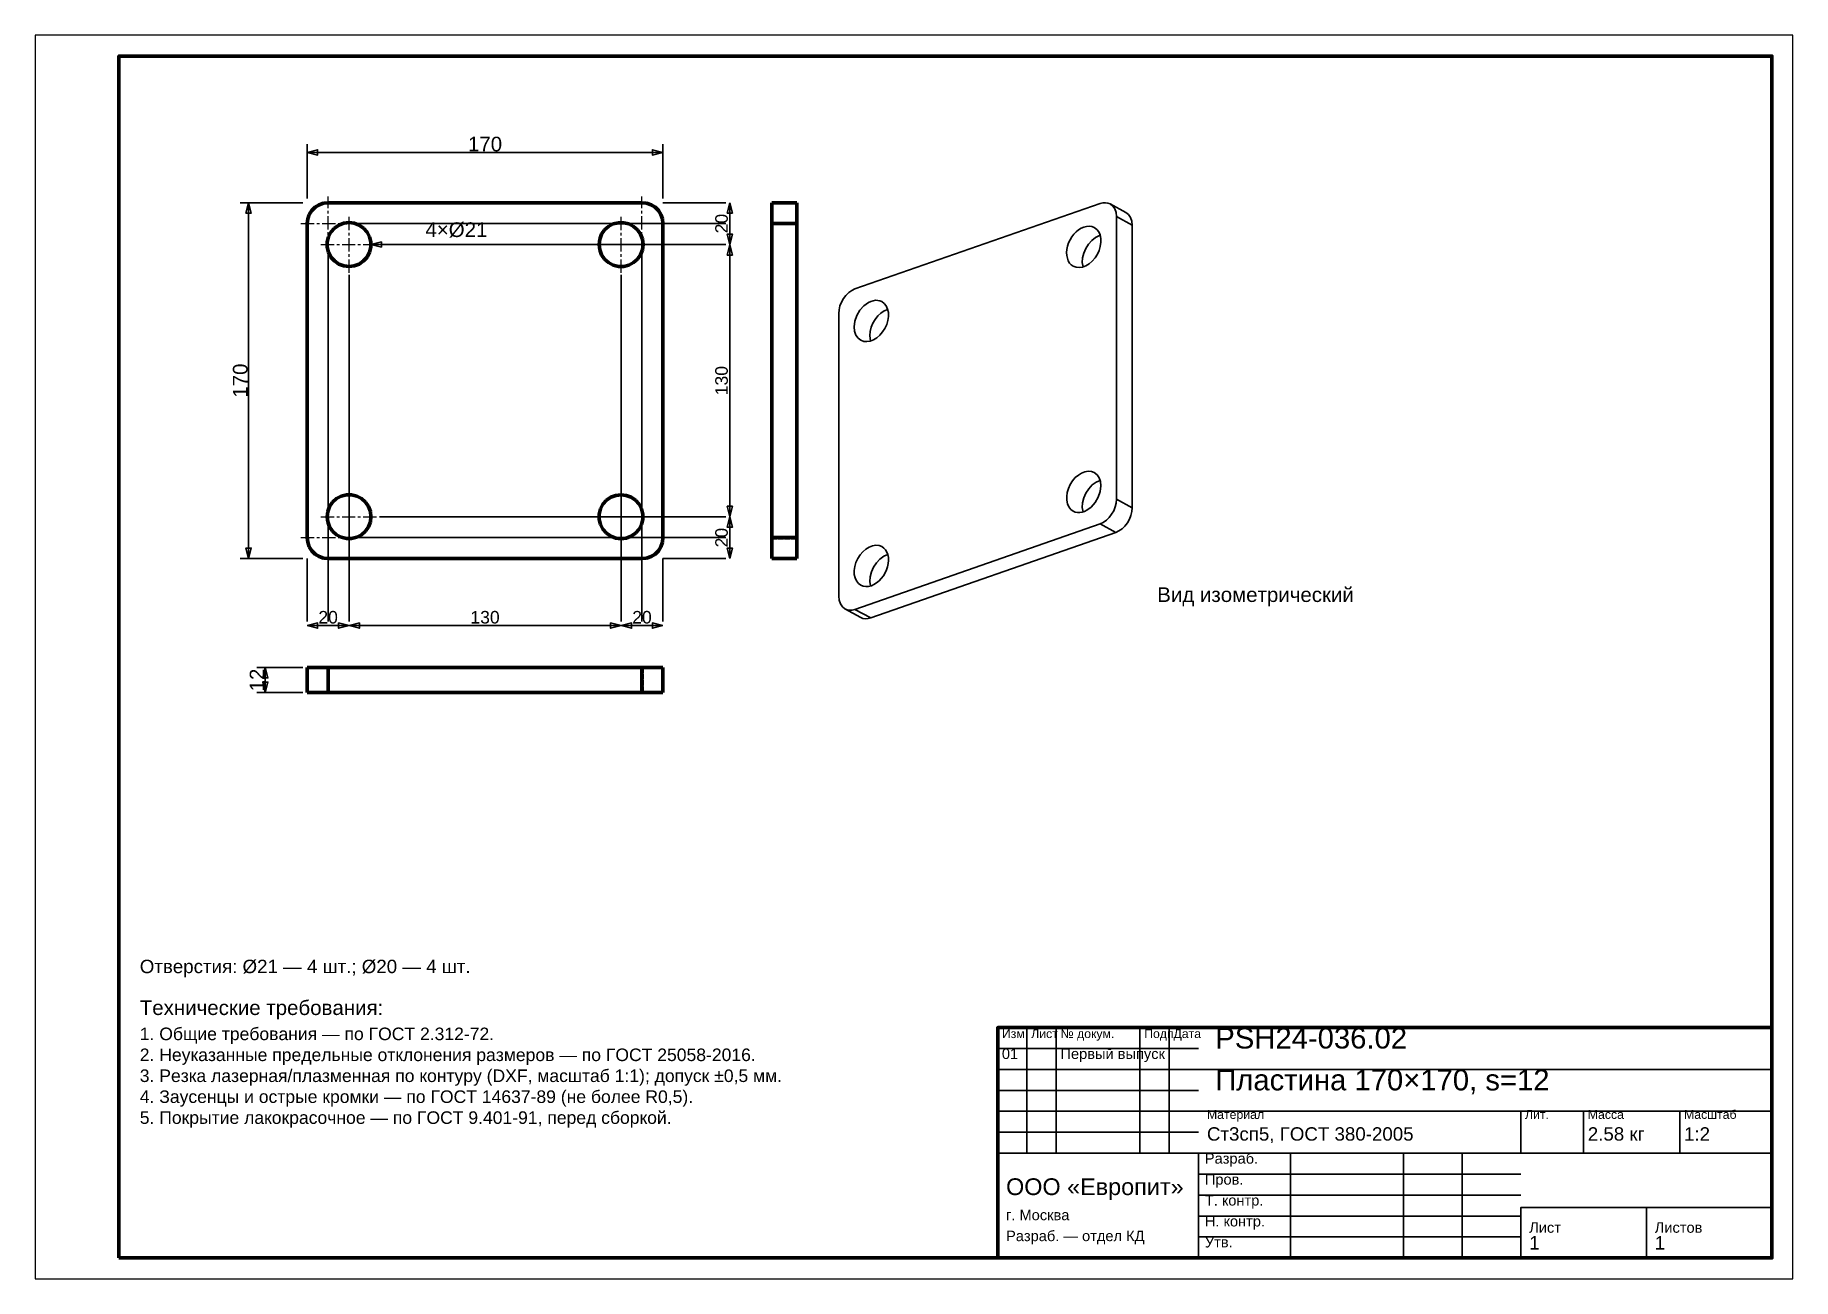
# Model space of a CAD drawing. Header units: millimetres. Extents: x 0 to 420, y 0 to 297.
import ezdxf
from ezdxf.enums import TextEntityAlignment as Align

# ---------------------------------------------------------------- set-up
doc = ezdxf.new("R2010")
doc.units = ezdxf.units.MM
doc.linetypes.add('CENTER', pattern=[5.08, 3.175, -0.635, 0.635, -0.635])
doc.linetypes.add('DASHED', pattern=[1.524, 1.27, -0.254])
doc.styles.add('GOST', font='Arial')

msp = doc.modelspace()

# ---------------------------------------------------------------- texts
at = {"color": 7, "style": 'GOST'}
for s, height, p in [('170', 3.5, (107.5, 271)), ('20', 3, (70, 158)), ('130', 3, (107.5, 158)), ('20', 3, (145, 158))]:
    msp.add_text(s, height=height, dxfattribs=at).set_placement(p, align=Align.MIDDLE)
msp.add_text('4×Ø21', height=3.5, dxfattribs=at).set_placement((93.25, 248.8))
for s, height, p in [('20', 3, (164, 252)), ('170', 3.5, (49, 214.5)), ('130', 3, (164, 214.5)), ('20', 3, (164, 177)), ('12', 3.5, (53, 143))]:
    msp.add_text(s, height=height, rotation=90, dxfattribs=at).set_placement(p, align=Align.MIDDLE)
at = {"color": 3, "style": 'GOST'}
for s, height, p in [('Вид изометрический', 3.5, (268.12, 161.64)), ('Технические требования:', 3.5, (25, 63)), ('1. Общие требования — по ГОСТ 2.312-72.', 3, (25, 57)), ('Изм.', 2.1, (231, 57.5)), ('Лист', 2.1, (238, 57.5)), ('№ докум.', 2.1, (245, 57.5)), ('Подп.', 2.1, (265, 57.5)), ('Дата', 2.1, (272, 57.5)), ('PSH24-036.02', 5, (282, 55)), ('2. Неуказанные предельные отклонения размеров — по ГОСТ 25058-2016.', 3, (25, 52)), ('01', 2.5, (231, 52.5)), ('Первый выпуск', 2.5, (245, 52.5)), ('3. Резка лазерная/плазменная по контуру (DXF, масштаб 1:1); допуск ±0,5 мм.', 3, (25, 47)), ('Пластина 170×170, s=12', 5, (282, 45)), ('4. Заусенцы и острые кромки — по ГОСТ 14637-89 (не более R0,5).', 3, (25, 42)), ('5. Покрытие лакокрасочное — по ГОСТ 9.401-91, перед сборкой.', 3, (25, 37)), ('Материал', 2.1, (280, 38.2)), ('Лит.', 2.1, (356, 38.2)), ('Масса', 2.1, (371, 38.2)), ('Масштаб', 2.1, (394, 38.2)), ('Ст3сп5, ГОСТ 380-2005', 3.2, (280, 33)), ('2.58 кг', 3.2, (371, 33)), ('1:2', 3.2, (394, 33)), ('Разраб.', 2.5, (279.5, 27.5)), ('ООО «Европит»', 4, (232, 20)), ('Пров.', 2.5, (279.5, 22.5)), ('Т. контр.', 2.5, (279.5, 17.5)), ('г. Москва', 2.5, (232, 14)), ('Н. контр.', 2.5, (279.5, 12.5)), ('Лист', 2.5, (357, 11)), ('Листов', 2.5, (387, 11)), ('Разраб. — отдел КД', 2.5, (232, 9)), ('Утв.', 2.5, (279.5, 7.5)), ('1', 3.2, (357, 7)), ('1', 3.2, (387, 7))]:
    msp.add_text(s, height=height, dxfattribs=at).set_placement(p)
at = {"color": 6, "style": 'GOST'}
msp.add_text('Отверстия: Ø21 — 4 шт.; Ø20 — 4 шт.', height=3.2, dxfattribs=at).set_placement((25, 73))

# ---------------------------------------------------------------- linework, layer by layer
at = {"color": 7, "lineweight": 35}
for p, q in [((65, 258), (65, 271)), ((65, 269), (150, 269)), ((150, 258), (150, 271)), ((64, 257), (49, 257)), ((51, 172), (51, 257)), ((150, 257), (165, 257)), ((165, 257), (164, 257)), ((166, 247), (166, 257)), ((77, 252), (165, 252)), ((152, 252), (165, 252)), ((70, 245), (70, 157)), ((80.25, 247), (92.25, 247)), ((82.25, 247), (165, 247)), ((92.25, 247), (97.25, 247)), ((145, 245), (145, 157)), ((147.25, 247), (165, 247)), ((165, 247), (164, 247)), ((165, 247), (164, 247)), ((166, 182), (166, 247)), ((75, 239.75), (75, 157)), ((140, 239.75), (140, 157)), ((82.25, 182), (165, 182)), ((147.25, 182), (165, 182)), ((165, 182), (164, 182)), ((165, 182), (164, 182)), ((166, 172), (166, 182)), ((77, 177), (165, 177)), ((152, 177), (165, 177)), ((75, 174.75), (75, 157)), ((140, 174.75), (140, 157)), ((64, 172), (49, 172)), ((65, 172), (65, 157)), ((70, 170), (70, 157)), ((145, 170), (145, 157)), ((150, 172), (150, 157)), ((150, 172), (165, 172)), ((165, 172), (164, 172)), ((65, 157), (65, 158)), ((65, 156), (75, 156)), ((75, 157), (75, 158)), ((75, 157), (75, 158)), ((75, 156), (140, 156)), ((140, 157), (140, 158)), ((140, 157), (140, 158)), ((140, 156), (150, 156)), ((150, 157), (150, 158)), ((64, 146), (53, 146)), ((55, 140), (55, 146)), ((64, 140), (53, 140)), ((237, 30), (237, 60)), ((244, 30), (244, 60)), ((264, 30), (264, 60)), ((271, 30), (271, 60)), ((230, 55), (278, 55)), ((230, 50), (278, 50)), ((278, 50), (415, 50)), ((230, 45), (278, 45)), ((230, 40), (278, 40)), ((278, 40), (415, 40)), ((355, 30), (355, 40)), ((370, 30), (370, 40)), ((393, 30), (393, 40)), ((230, 35), (278, 35)), ((230, 30), (278, 30)), ((278, 30), (415, 30)), ((300, 5), (300, 30)), ((327, 5), (327, 30)), ((341, 5), (341, 30)), ((278, 25), (355, 25)), ((278, 20), (355, 20)), ((355, 17), (415, 17)), ((278, 15), (355, 15)), ((278, 10), (355, 10))]:
    msp.add_line(p, q, dxfattribs=at)
at = {"color": 1, "lineweight": 70}
for p, q in [((67.83, 256.5), (66.88, 255.91)), ((68.89, 256.87), (67.83, 256.5)), ((70, 257), (68.89, 256.87)), ((145, 257), (70, 257)), ((146.11, 256.87), (145, 257)), ((147.17, 256.5), (146.11, 256.87)), ((148.12, 255.91), (147.17, 256.5)), ((176, 256.97), (176, 257)), ((176, 257), (182, 257)), ((176, 256.87), (176, 256.97)), ((176, 256.72), (176, 256.87)), ((176, 256.5), (176, 256.72)), ((176, 256.23), (176, 256.5)), ((176, 255.91), (176, 256.23)), ((182, 257), (182, 256.97)), ((182, 256.97), (182, 256.87)), ((182, 256.87), (182, 256.72)), ((182, 256.72), (182, 256.5)), ((182, 256.5), (182, 256.23)), ((182, 256.23), (182, 255.91)), ((65.13, 253.11), (65, 252)), ((65, 252), (65, 177)), ((65.5, 254.17), (65.13, 253.11)), ((66.09, 255.12), (65.5, 254.17)), ((66.88, 255.91), (66.09, 255.12)), ((73.74, 252.1), (72.56, 251.65)), ((75, 252.25), (73.74, 252.1)), ((76.26, 252.1), (75, 252.25)), ((77.44, 251.65), (76.26, 252.1)), ((139.37, 252.21), (138.14, 251.91)), ((140.63, 252.21), (139.37, 252.21)), ((141.86, 251.91), (140.63, 252.21)), ((148.91, 255.12), (148.12, 255.91)), ((149.5, 254.17), (148.91, 255.12)), ((149.87, 253.11), (149.5, 254.17)), ((150, 252), (149.87, 253.11)), ((150, 177), (150, 252)), ((176, 255.54), (176, 255.91)), ((176, 255.12), (176, 255.54)), ((176, 254.66), (176, 255.12)), ((176, 254.17), (176, 254.66)), ((176, 253.65), (176, 254.17)), ((176, 253.11), (176, 253.65)), ((176, 252.56), (176, 253.11)), ((176, 252), (176, 252.56)), ((176, 177), (176, 252)), ((182, 252), (176, 252)), ((182, 255.91), (182, 255.54)), ((182, 255.54), (182, 255.12)), ((182, 255.12), (182, 254.66)), ((182, 254.66), (182, 254.17)), ((182, 254.17), (182, 253.65)), ((182, 253.65), (182, 253.11)), ((182, 253.11), (182, 252.56)), ((182, 252.56), (182, 252)), ((182, 177), (182, 252)), ((70.09, 248.86), (69.79, 247.63)), ((70.68, 249.98), (70.09, 248.86)), ((71.52, 250.93), (70.68, 249.98)), ((72.56, 251.65), (71.52, 250.93)), ((78.48, 250.93), (77.44, 251.65)), ((79.32, 249.98), (78.48, 250.93)), ((79.91, 248.86), (79.32, 249.98)), ((80.21, 247.63), (79.91, 248.86)), ((134.9, 248.26), (134.75, 247)), ((135.35, 249.44), (134.9, 248.26)), ((136.07, 250.48), (135.35, 249.44)), ((137.02, 251.32), (136.07, 250.48)), ((138.14, 251.91), (137.02, 251.32)), ((142.98, 251.32), (141.86, 251.91)), ((143.93, 250.48), (142.98, 251.32)), ((144.65, 249.44), (143.93, 250.48)), ((145.1, 248.26), (144.65, 249.44)), ((145.25, 247), (145.1, 248.26)), ((69.79, 247.63), (69.79, 246.37)), ((69.79, 246.37), (70.09, 245.14)), ((70.09, 245.14), (70.68, 244.02)), ((70.68, 244.02), (71.52, 243.07)), ((78.48, 243.07), (79.32, 244.02)), ((79.32, 244.02), (79.91, 245.14)), ((79.91, 245.14), (80.21, 246.37)), ((80.21, 246.37), (80.21, 247.63)), ((134.75, 247), (134.9, 245.74)), ((134.9, 245.74), (135.35, 244.56)), ((135.35, 244.56), (136.07, 243.52)), ((143.93, 243.52), (144.65, 244.56)), ((144.65, 244.56), (145.1, 245.74)), ((145.1, 245.74), (145.25, 247)), ((71.52, 243.07), (72.56, 242.35)), ((72.56, 242.35), (73.74, 241.9)), ((73.74, 241.9), (75, 241.75)), ((75, 241.75), (76.26, 241.9)), ((76.26, 241.9), (77.44, 242.35)), ((77.44, 242.35), (78.48, 243.07)), ((136.07, 243.52), (137.02, 242.68)), ((137.02, 242.68), (138.14, 242.09)), ((138.14, 242.09), (139.37, 241.79)), ((139.37, 241.79), (140.63, 241.79)), ((140.63, 241.79), (141.86, 242.09)), ((141.86, 242.09), (142.98, 242.68)), ((142.98, 242.68), (143.93, 243.52)), ((71.07, 185.48), (70.35, 184.44)), ((72.02, 186.32), (71.07, 185.48)), ((73.14, 186.91), (72.02, 186.32)), ((74.37, 187.21), (73.14, 186.91)), ((75.63, 187.21), (74.37, 187.21)), ((76.86, 186.91), (75.63, 187.21)), ((77.98, 186.32), (76.86, 186.91)), ((78.93, 185.48), (77.98, 186.32)), ((79.65, 184.44), (78.93, 185.48)), ((135.68, 184.98), (135.09, 183.86)), ((136.52, 185.93), (135.68, 184.98)), ((137.56, 186.65), (136.52, 185.93)), ((138.74, 187.1), (137.56, 186.65)), ((140, 187.25), (138.74, 187.1)), ((141.26, 187.1), (140, 187.25)), ((142.44, 186.65), (141.26, 187.1)), ((143.48, 185.93), (142.44, 186.65)), ((144.32, 184.98), (143.48, 185.93)), ((144.91, 183.86), (144.32, 184.98)), ((69.9, 183.26), (69.75, 182)), ((69.75, 182), (69.9, 180.74)), ((70.35, 184.44), (69.9, 183.26)), ((69.9, 180.74), (70.35, 179.56)), ((80.1, 183.26), (79.65, 184.44)), ((79.65, 179.56), (80.1, 180.74)), ((80.25, 182), (80.1, 183.26)), ((80.1, 180.74), (80.25, 182)), ((135.09, 183.86), (134.79, 182.63)), ((134.79, 182.63), (134.79, 181.37)), ((134.79, 181.37), (135.09, 180.14)), ((145.21, 182.63), (144.91, 183.86)), ((144.91, 180.14), (145.21, 181.37)), ((145.21, 181.37), (145.21, 182.63)), ((65, 177), (65.13, 175.89)), ((70.35, 179.56), (71.07, 178.52)), ((71.07, 178.52), (72.02, 177.68)), ((72.02, 177.68), (73.14, 177.09)), ((73.14, 177.09), (74.37, 176.79)), ((74.37, 176.79), (75.63, 176.79)), ((75.63, 176.79), (76.86, 177.09)), ((76.86, 177.09), (77.98, 177.68)), ((77.98, 177.68), (78.93, 178.52)), ((78.93, 178.52), (79.65, 179.56)), ((135.09, 180.14), (135.68, 179.02)), ((135.68, 179.02), (136.52, 178.07)), ((136.52, 178.07), (137.56, 177.35)), ((137.56, 177.35), (138.74, 176.9)), ((138.74, 176.9), (140, 176.75)), ((140, 176.75), (141.26, 176.9)), ((141.26, 176.9), (142.44, 177.35)), ((142.44, 177.35), (143.48, 178.07)), ((143.48, 178.07), (144.32, 179.02)), ((144.32, 179.02), (144.91, 180.14)), ((149.87, 175.89), (150, 177)), ((176, 176.44), (176, 177)), ((176, 177), (182, 177)), ((176, 175.89), (176, 176.44)), ((182, 177), (182, 176.44)), ((182, 176.44), (182, 175.89)), ((65.13, 175.89), (65.5, 174.83)), ((65.5, 174.83), (66.09, 173.88)), ((66.09, 173.88), (66.88, 173.09)), ((66.88, 173.09), (67.83, 172.5)), ((67.83, 172.5), (68.89, 172.13)), ((146.11, 172.13), (147.17, 172.5)), ((147.17, 172.5), (148.12, 173.09)), ((148.12, 173.09), (148.91, 173.88)), ((148.91, 173.88), (149.5, 174.83)), ((149.5, 174.83), (149.87, 175.89)), ((176, 175.35), (176, 175.89)), ((176, 174.83), (176, 175.35)), ((176, 174.34), (176, 174.83)), ((176, 173.88), (176, 174.34)), ((176, 173.46), (176, 173.88)), ((176, 173.09), (176, 173.46)), ((176, 172.77), (176, 173.09)), ((176, 172.5), (176, 172.77)), ((176, 172.28), (176, 172.5)), ((176, 172.13), (176, 172.28)), ((182, 175.89), (182, 175.35)), ((182, 175.35), (182, 174.83)), ((182, 174.83), (182, 174.34)), ((182, 174.34), (182, 173.88)), ((182, 173.88), (182, 173.46)), ((182, 173.46), (182, 173.09)), ((182, 173.09), (182, 172.77)), ((182, 172.77), (182, 172.5)), ((182, 172.5), (182, 172.28)), ((182, 172.28), (182, 172.13)), ((68.89, 172.13), (70, 172)), ((70, 172), (145, 172)), ((145, 172), (146.11, 172.13)), ((176, 172.03), (176, 172.13)), ((176, 172), (176, 172.03)), ((182, 172), (176, 172)), ((182, 172.13), (182, 172.03)), ((182, 172.03), (182, 172)), ((65, 146), (65.03, 146)), ((65, 140), (65, 146)), ((65.03, 146), (65.13, 146)), ((65.13, 146), (65.28, 146)), ((65.28, 146), (65.5, 146)), ((65.5, 146), (65.77, 146)), ((65.77, 146), (66.09, 146)), ((66.09, 146), (66.46, 146)), ((66.46, 146), (66.88, 146)), ((66.88, 146), (67.34, 146)), ((67.34, 146), (67.83, 146)), ((67.83, 146), (68.35, 146)), ((68.35, 146), (68.89, 146)), ((68.89, 146), (69.44, 146)), ((69.44, 146), (70, 146)), ((70, 146), (145, 146)), ((70, 146), (70, 140)), ((145, 146), (145.56, 146)), ((145, 140), (145, 146)), ((145.56, 146), (146.11, 146)), ((146.11, 146), (146.65, 146)), ((146.65, 146), (147.17, 146)), ((147.17, 146), (147.66, 146)), ((147.66, 146), (148.12, 146)), ((148.12, 146), (148.54, 146)), ((148.54, 146), (148.91, 146)), ((148.91, 146), (149.23, 146)), ((149.23, 146), (149.5, 146)), ((149.5, 146), (149.72, 146)), ((149.72, 146), (149.87, 146)), ((149.87, 146), (149.97, 146)), ((149.97, 146), (150, 146)), ((150, 146), (150, 140)), ((65.03, 140), (65, 140)), ((65.13, 140), (65.03, 140)), ((65.28, 140), (65.13, 140)), ((65.5, 140), (65.28, 140)), ((65.77, 140), (65.5, 140)), ((66.09, 140), (65.77, 140)), ((66.46, 140), (66.09, 140)), ((66.88, 140), (66.46, 140)), ((67.34, 140), (66.88, 140)), ((67.83, 140), (67.34, 140)), ((68.35, 140), (67.83, 140)), ((68.89, 140), (68.35, 140)), ((69.44, 140), (68.89, 140)), ((70, 140), (69.44, 140)), ((70, 140), (145, 140)), ((145.56, 140), (145, 140)), ((146.11, 140), (145.56, 140)), ((146.65, 140), (146.11, 140)), ((147.17, 140), (146.65, 140)), ((147.66, 140), (147.17, 140)), ((148.12, 140), (147.66, 140)), ((148.54, 140), (148.12, 140)), ((148.91, 140), (148.54, 140)), ((149.23, 140), (148.91, 140)), ((149.5, 140), (149.23, 140)), ((149.72, 140), (149.5, 140)), ((149.87, 140), (149.72, 140)), ((149.97, 140), (149.87, 140)), ((150, 140), (149.97, 140))]:
    msp.add_line(p, q, dxfattribs=at)
at = {"color": 5, "linetype": 'DASHED', "lineweight": 35}
for p, q in [((66.88, 255.91), (67.83, 256.5)), ((67.83, 256.5), (68.89, 256.87)), ((68.89, 256.87), (70, 257)), ((145, 257), (70, 257)), ((145, 257), (146.11, 256.87)), ((146.11, 256.87), (147.17, 256.5)), ((147.17, 256.5), (148.12, 255.91)), ((176, 257), (176, 256.97)), ((182, 257), (176, 257)), ((176, 256.97), (176, 256.87)), ((176, 256.87), (176, 256.72)), ((176, 256.72), (176, 256.5)), ((176, 256.5), (176, 256.23)), ((176, 256.23), (176, 255.91)), ((182, 256.97), (182, 257)), ((182, 256.87), (182, 256.97)), ((182, 256.72), (182, 256.87)), ((182, 256.5), (182, 256.72)), ((182, 256.23), (182, 256.5)), ((182, 255.91), (182, 256.23)), ((65, 252), (65.13, 253.11)), ((65, 252), (65, 177)), ((65.13, 253.11), (65.5, 254.17)), ((65.5, 254.17), (66.09, 255.12)), ((66.09, 255.12), (66.88, 255.91)), ((72.56, 251.65), (73.74, 252.1)), ((73.74, 252.1), (75, 252.25)), ((75, 252.25), (76.26, 252.1)), ((76.26, 252.1), (77.44, 251.65)), ((138.14, 251.91), (139.37, 252.21)), ((139.37, 252.21), (140.63, 252.21)), ((140.63, 252.21), (141.86, 251.91)), ((148.12, 255.91), (148.91, 255.12)), ((148.91, 255.12), (149.5, 254.17)), ((149.5, 254.17), (149.87, 253.11)), ((149.87, 253.11), (150, 252)), ((150, 177), (150, 252)), ((176, 255.91), (176, 255.54)), ((176, 255.54), (176, 255.12)), ((176, 255.12), (176, 254.66)), ((176, 254.66), (176, 254.17)), ((176, 254.17), (176, 253.65)), ((176, 253.65), (176, 253.11)), ((176, 253.11), (176, 252.56)), ((176, 252.56), (176, 252)), ((176, 252.25), (182, 252.25)), ((176, 252.25), (176, 252.12)), ((176, 252.12), (176, 252.25)), ((176, 252.22), (176, 252.25)), ((176, 252.25), (176, 252.12)), ((176, 252.12), (176, 252.22)), ((176, 252.12), (176, 251.73)), ((176, 251.73), (176, 252.12)), ((176, 251.96), (176, 252.12)), ((176, 252.12), (176, 251.73)), ((176, 252), (176, 177)), ((182, 255.54), (182, 255.91)), ((182, 255.12), (182, 255.54)), ((182, 254.66), (182, 255.12)), ((182, 254.17), (182, 254.66)), ((182, 253.65), (182, 254.17)), ((182, 253.11), (182, 253.65)), ((182, 252.56), (182, 253.11)), ((182, 252), (182, 252.56)), ((182, 252.25), (182, 252.12)), ((182, 252.12), (182, 252.25)), ((182, 252.12), (182, 252.25)), ((182, 252.25), (182, 252.22)), ((182, 252.22), (182, 252.12)), ((182, 252.12), (182, 251.73)), ((182, 251.73), (182, 252.12)), ((182, 251.73), (182, 252.12)), ((182, 252.12), (182, 251.96)), ((182, 252), (182, 177)), ((69.79, 247.63), (70.09, 248.86)), ((70.09, 248.86), (70.68, 249.98)), ((70.68, 249.98), (71.52, 250.93)), ((71.52, 250.93), (72.56, 251.65)), ((77.44, 251.65), (78.48, 250.93)), ((78.48, 250.93), (79.32, 249.98)), ((79.32, 249.98), (79.91, 248.86)), ((79.91, 248.86), (80.21, 247.63)), ((134.75, 247), (134.9, 248.26)), ((134.9, 248.26), (135.35, 249.44)), ((135.35, 249.44), (136.07, 250.48)), ((136.07, 250.48), (137.02, 251.32)), ((137.02, 251.32), (138.14, 251.91)), ((141.86, 251.91), (142.98, 251.32)), ((142.98, 251.32), (143.93, 250.48)), ((143.93, 250.48), (144.65, 249.44)), ((144.65, 249.44), (145.1, 248.26)), ((145.1, 248.26), (145.25, 247)), ((176, 251.73), (176, 251.96)), ((176, 251.73), (176, 251.1)), ((176, 251.1), (176, 251.73)), ((176, 251.45), (176, 251.73)), ((176, 251.73), (176, 251.1)), ((176, 251.1), (176, 251.45)), ((176, 251.1), (176, 250.27)), ((176, 250.27), (176, 251.1)), ((176, 250.71), (176, 251.1)), ((176, 251.1), (176, 250.27)), ((176, 250.27), (176, 250.71)), ((176, 250.27), (176, 249.28)), ((176, 249.28), (176, 250.27)), ((176, 249.79), (176, 250.27)), ((176, 250.27), (176, 249.28)), ((176, 249.28), (176, 249.79)), ((176, 249.28), (176, 248.17)), ((176, 248.17), (176, 249.28)), ((176, 248.73), (176, 249.28)), ((176, 249.28), (176, 248.17)), ((176, 248.17), (176, 248.73)), ((176, 248.17), (176, 247)), ((176, 247), (176, 248.17)), ((176, 247.59), (176, 248.17)), ((176, 248.17), (176, 247)), ((182, 251.96), (182, 251.73)), ((182, 251.73), (182, 251.1)), ((182, 251.1), (182, 251.73)), ((182, 251.1), (182, 251.73)), ((182, 251.73), (182, 251.45)), ((182, 251.45), (182, 251.1)), ((182, 251.1), (182, 250.27)), ((182, 250.27), (182, 251.1)), ((182, 250.27), (182, 251.1)), ((182, 251.1), (182, 250.71)), ((182, 250.71), (182, 250.27)), ((182, 250.27), (182, 249.28)), ((182, 249.28), (182, 250.27)), ((182, 249.28), (182, 250.27)), ((182, 250.27), (182, 249.79)), ((182, 249.79), (182, 249.28)), ((182, 249.28), (182, 248.17)), ((182, 248.17), (182, 249.28)), ((182, 248.17), (182, 249.28)), ((182, 249.28), (182, 248.73)), ((182, 248.73), (182, 248.17)), ((182, 248.17), (182, 247)), ((182, 247), (182, 248.17)), ((182, 247), (182, 248.17)), ((182, 248.17), (182, 247.59)), ((69.79, 246.37), (69.79, 247.63)), ((70.09, 245.14), (69.79, 246.37)), ((70.68, 244.02), (70.09, 245.14)), ((71.52, 243.07), (70.68, 244.02)), ((79.32, 244.02), (78.48, 243.07)), ((79.91, 245.14), (79.32, 244.02)), ((80.21, 246.37), (79.91, 245.14)), ((80.21, 247.63), (80.21, 246.37)), ((134.9, 245.74), (134.75, 247)), ((135.35, 244.56), (134.9, 245.74)), ((136.07, 243.52), (135.35, 244.56)), ((144.65, 244.56), (143.93, 243.52)), ((145.1, 245.74), (144.65, 244.56)), ((145.25, 247), (145.1, 245.74)), ((176, 247), (176, 247.59)), ((176, 247), (176, 245.83)), ((176, 245.83), (176, 247)), ((176, 247), (176, 245.83)), ((176, 246.41), (176, 247)), ((176, 245.83), (176, 246.41)), ((176, 245.83), (176, 244.72)), ((176, 244.72), (176, 245.83)), ((176, 245.83), (176, 244.72)), ((176, 245.27), (176, 245.83)), ((176, 244.72), (176, 245.27)), ((176, 244.72), (176, 243.73)), ((176, 243.73), (176, 244.72)), ((176, 244.72), (176, 243.73)), ((176, 244.21), (176, 244.72)), ((176, 243.73), (176, 244.21)), ((176, 243.73), (176, 242.9)), ((176, 242.9), (176, 243.73)), ((176, 243.73), (176, 242.9)), ((176, 243.29), (176, 243.73)), ((182, 247.59), (182, 247)), ((182, 247), (182, 245.83)), ((182, 245.83), (182, 247)), ((182, 247), (182, 246.41)), ((182, 245.83), (182, 247)), ((182, 246.41), (182, 245.83)), ((182, 245.83), (182, 244.72)), ((182, 244.72), (182, 245.83)), ((182, 245.83), (182, 245.27)), ((182, 244.72), (182, 245.83)), ((182, 245.27), (182, 244.72)), ((182, 244.72), (182, 243.73)), ((182, 243.73), (182, 244.72)), ((182, 244.72), (182, 244.21)), ((182, 243.73), (182, 244.72)), ((182, 244.21), (182, 243.73)), ((182, 243.73), (182, 242.9)), ((182, 242.9), (182, 243.73)), ((182, 243.73), (182, 243.29)), ((182, 242.9), (182, 243.73)), ((72.56, 242.35), (71.52, 243.07)), ((73.74, 241.9), (72.56, 242.35)), ((75, 241.75), (73.74, 241.9)), ((76.26, 241.9), (75, 241.75)), ((77.44, 242.35), (76.26, 241.9)), ((78.48, 243.07), (77.44, 242.35)), ((137.02, 242.68), (136.07, 243.52)), ((138.14, 242.09), (137.02, 242.68)), ((139.37, 241.79), (138.14, 242.09)), ((140.63, 241.79), (139.37, 241.79)), ((141.86, 242.09), (140.63, 241.79)), ((142.98, 242.68), (141.86, 242.09)), ((143.93, 243.52), (142.98, 242.68)), ((176, 242.9), (176, 243.29)), ((176, 242.9), (176, 242.27)), ((176, 242.27), (176, 242.9)), ((176, 242.9), (176, 242.27)), ((176, 242.55), (176, 242.9)), ((176, 242.27), (176, 242.55)), ((176, 242.27), (176, 241.88)), ((176, 241.88), (176, 242.27)), ((176, 242.27), (176, 241.88)), ((176, 242.04), (176, 242.27)), ((176, 241.88), (176, 242.04)), ((176, 241.88), (176, 241.75)), ((176, 241.75), (176, 241.88)), ((176, 241.88), (176, 241.75)), ((176, 241.78), (176, 241.88)), ((176, 241.75), (176, 241.78)), ((182, 243.29), (182, 242.9)), ((182, 242.9), (182, 242.27)), ((182, 242.27), (182, 242.9)), ((182, 242.9), (182, 242.55)), ((182, 242.27), (182, 242.9)), ((182, 242.55), (182, 242.27)), ((182, 242.27), (182, 241.88)), ((182, 241.88), (182, 242.27)), ((182, 242.27), (182, 242.04)), ((182, 241.88), (182, 242.27)), ((182, 242.04), (182, 241.88)), ((182, 241.88), (182, 241.75)), ((182, 241.75), (182, 241.88)), ((182, 241.88), (182, 241.78)), ((182, 241.75), (182, 241.88)), ((182, 241.78), (182, 241.75)), ((70.35, 184.44), (71.07, 185.48)), ((71.07, 185.48), (72.02, 186.32)), ((72.02, 186.32), (73.14, 186.91)), ((73.14, 186.91), (74.37, 187.21)), ((74.37, 187.21), (75.63, 187.21)), ((75.63, 187.21), (76.86, 186.91)), ((76.86, 186.91), (77.98, 186.32)), ((77.98, 186.32), (78.93, 185.48)), ((78.93, 185.48), (79.65, 184.44)), ((135.09, 183.86), (135.68, 184.98)), ((135.68, 184.98), (136.52, 185.93)), ((136.52, 185.93), (137.56, 186.65)), ((137.56, 186.65), (138.74, 187.1)), ((138.74, 187.1), (140, 187.25)), ((140, 187.25), (141.26, 187.1)), ((141.26, 187.1), (142.44, 186.65)), ((142.44, 186.65), (143.48, 185.93)), ((143.48, 185.93), (144.32, 184.98)), ((144.32, 184.98), (144.91, 183.86)), ((176, 187.12), (176, 187.25)), ((176, 187.25), (176, 187.22)), ((176, 187.12), (176, 187.25)), ((176, 187.25), (176, 187.12)), ((176, 187.22), (176, 187.12)), ((176, 186.73), (176, 187.12)), ((176, 187.12), (176, 186.96)), ((176, 186.73), (176, 187.12)), ((176, 187.12), (176, 186.73)), ((176, 186.96), (176, 186.73)), ((176, 186.1), (176, 186.73)), ((176, 186.73), (176, 186.45)), ((176, 186.1), (176, 186.73)), ((176, 186.73), (176, 186.1)), ((176, 186.45), (176, 186.1)), ((176, 185.27), (176, 186.1)), ((176, 186.1), (176, 185.71)), ((176, 185.27), (176, 186.1)), ((176, 186.1), (176, 185.27)), ((176, 185.71), (176, 185.27)), ((176, 184.28), (176, 185.27)), ((176, 185.27), (176, 184.79)), ((176, 184.28), (176, 185.27)), ((176, 185.27), (176, 184.28)), ((182, 187.22), (182, 187.25)), ((182, 187.25), (182, 187.12)), ((182, 187.12), (182, 187.25)), ((182, 187.25), (182, 187.12)), ((182, 187.12), (182, 187.22)), ((182, 186.96), (182, 187.12)), ((182, 187.12), (182, 186.73)), ((182, 186.73), (182, 187.12)), ((182, 187.12), (182, 186.73)), ((182, 186.73), (182, 186.96)), ((182, 186.45), (182, 186.73)), ((182, 186.73), (182, 186.1)), ((182, 186.1), (182, 186.73)), ((182, 186.73), (182, 186.1)), ((182, 186.1), (182, 186.45)), ((182, 185.71), (182, 186.1)), ((182, 186.1), (182, 185.27)), ((182, 185.27), (182, 186.1)), ((182, 186.1), (182, 185.27)), ((182, 185.27), (182, 185.71)), ((182, 184.79), (182, 185.27)), ((182, 185.27), (182, 184.28)), ((182, 184.28), (182, 185.27)), ((182, 185.27), (182, 184.28)), ((69.75, 182), (69.9, 183.26)), ((69.9, 180.74), (69.75, 182)), ((69.9, 183.26), (70.35, 184.44)), ((70.35, 179.56), (69.9, 180.74)), ((79.65, 184.44), (80.1, 183.26)), ((80.1, 180.74), (79.65, 179.56)), ((80.1, 183.26), (80.25, 182)), ((80.25, 182), (80.1, 180.74)), ((134.79, 182.63), (135.09, 183.86)), ((134.79, 181.37), (134.79, 182.63)), ((135.09, 180.14), (134.79, 181.37)), ((144.91, 183.86), (145.21, 182.63)), ((145.21, 181.37), (144.91, 180.14)), ((145.21, 182.63), (145.21, 181.37)), ((176, 184.79), (176, 184.28)), ((176, 183.17), (176, 184.28)), ((176, 184.28), (176, 183.73)), ((176, 183.17), (176, 184.28)), ((176, 184.28), (176, 183.17)), ((176, 183.73), (176, 183.17)), ((176, 182), (176, 183.17)), ((176, 183.17), (176, 182.59)), ((176, 182), (176, 183.17)), ((176, 183.17), (176, 182)), ((176, 182.59), (176, 182)), ((176, 182), (176, 181.41)), ((176, 180.83), (176, 182)), ((176, 180.83), (176, 182)), ((176, 182), (176, 180.83)), ((176, 181.41), (176, 180.83)), ((176, 180.83), (176, 180.27)), ((176, 179.72), (176, 180.83)), ((176, 179.72), (176, 180.83)), ((176, 180.83), (176, 179.72)), ((182, 184.28), (182, 184.79)), ((182, 183.73), (182, 184.28)), ((182, 184.28), (182, 183.17)), ((182, 183.17), (182, 184.28)), ((182, 184.28), (182, 183.17)), ((182, 183.17), (182, 183.73)), ((182, 182.59), (182, 183.17)), ((182, 183.17), (182, 182)), ((182, 182), (182, 183.17)), ((182, 183.17), (182, 182)), ((182, 182), (182, 182.59)), ((182, 182), (182, 180.83)), ((182, 181.41), (182, 182)), ((182, 180.83), (182, 182)), ((182, 182), (182, 180.83)), ((182, 180.83), (182, 181.41)), ((182, 180.83), (182, 179.72)), ((182, 180.27), (182, 180.83)), ((182, 179.72), (182, 180.83)), ((182, 180.83), (182, 179.72)), ((65.13, 175.89), (65, 177)), ((71.07, 178.52), (70.35, 179.56)), ((72.02, 177.68), (71.07, 178.52)), ((73.14, 177.09), (72.02, 177.68)), ((74.37, 176.79), (73.14, 177.09)), ((75.63, 176.79), (74.37, 176.79)), ((76.86, 177.09), (75.63, 176.79)), ((77.98, 177.68), (76.86, 177.09)), ((78.93, 178.52), (77.98, 177.68)), ((79.65, 179.56), (78.93, 178.52)), ((135.68, 179.02), (135.09, 180.14)), ((136.52, 178.07), (135.68, 179.02)), ((137.56, 177.35), (136.52, 178.07)), ((138.74, 176.9), (137.56, 177.35)), ((140, 176.75), (138.74, 176.9)), ((141.26, 176.9), (140, 176.75)), ((142.44, 177.35), (141.26, 176.9)), ((143.48, 178.07), (142.44, 177.35)), ((144.32, 179.02), (143.48, 178.07)), ((144.91, 180.14), (144.32, 179.02)), ((150, 177), (149.87, 175.89)), ((176, 180.27), (176, 179.72)), ((176, 179.72), (176, 179.21)), ((176, 178.73), (176, 179.72)), ((176, 178.73), (176, 179.72)), ((176, 179.72), (176, 178.73)), ((176, 179.21), (176, 178.73)), ((176, 178.73), (176, 178.29)), ((176, 177.9), (176, 178.73)), ((176, 177.9), (176, 178.73)), ((176, 178.73), (176, 177.9)), ((176, 178.29), (176, 177.9)), ((176, 177.9), (176, 177.55)), ((176, 177.27), (176, 177.9)), ((176, 177.27), (176, 177.9)), ((176, 177.9), (176, 177.27)), ((176, 177.55), (176, 177.27)), ((176, 177.27), (176, 177.04)), ((176, 176.88), (176, 177.27)), ((176, 176.88), (176, 177.27)), ((176, 177.27), (176, 176.88)), ((176, 177.04), (176, 176.88)), ((176, 177), (176, 176.44)), ((176, 176.88), (176, 176.78)), ((176, 176.75), (176, 176.88)), ((176, 176.75), (176, 176.88)), ((176, 176.88), (176, 176.75)), ((176, 176.78), (176, 176.75)), ((176, 176.75), (182, 176.75)), ((176, 176.44), (176, 175.89)), ((182, 179.72), (182, 180.27)), ((182, 179.72), (182, 178.73)), ((182, 179.21), (182, 179.72)), ((182, 178.73), (182, 179.72)), ((182, 179.72), (182, 178.73)), ((182, 178.73), (182, 179.21)), ((182, 178.73), (182, 177.9)), ((182, 178.29), (182, 178.73)), ((182, 177.9), (182, 178.73)), ((182, 178.73), (182, 177.9)), ((182, 177.9), (182, 178.29)), ((182, 177.9), (182, 177.27)), ((182, 177.55), (182, 177.9)), ((182, 177.27), (182, 177.9)), ((182, 177.9), (182, 177.27)), ((182, 177.27), (182, 177.55)), ((182, 177.27), (182, 176.88)), ((182, 177.04), (182, 177.27)), ((182, 176.88), (182, 177.27)), ((182, 177.27), (182, 176.88)), ((182, 176.88), (182, 177.04)), ((182, 176.44), (182, 177)), ((182, 176.88), (182, 176.75)), ((182, 176.78), (182, 176.88)), ((182, 176.75), (182, 176.88)), ((182, 176.88), (182, 176.75)), ((182, 176.75), (182, 176.78)), ((182, 175.89), (182, 176.44)), ((65.5, 174.83), (65.13, 175.89)), ((66.09, 173.88), (65.5, 174.83)), ((66.88, 173.09), (66.09, 173.88)), ((67.83, 172.5), (66.88, 173.09)), ((68.89, 172.13), (67.83, 172.5)), ((147.17, 172.5), (146.11, 172.13)), ((148.12, 173.09), (147.17, 172.5)), ((148.91, 173.88), (148.12, 173.09)), ((149.5, 174.83), (148.91, 173.88)), ((149.87, 175.89), (149.5, 174.83)), ((176, 175.89), (176, 175.35)), ((176, 175.35), (176, 174.83)), ((176, 174.83), (176, 174.34)), ((176, 174.34), (176, 173.88)), ((176, 173.88), (176, 173.46)), ((176, 173.46), (176, 173.09)), ((176, 173.09), (176, 172.77)), ((176, 172.77), (176, 172.5)), ((176, 172.5), (176, 172.28)), ((176, 172.28), (176, 172.13)), ((182, 175.35), (182, 175.89)), ((182, 174.83), (182, 175.35)), ((182, 174.34), (182, 174.83)), ((182, 173.88), (182, 174.34)), ((182, 173.46), (182, 173.88)), ((182, 173.09), (182, 173.46)), ((182, 172.77), (182, 173.09)), ((182, 172.5), (182, 172.77)), ((182, 172.28), (182, 172.5)), ((182, 172.13), (182, 172.28)), ((70, 172), (68.89, 172.13)), ((70, 172), (145, 172)), ((146.11, 172.13), (145, 172)), ((176, 172.13), (176, 172.03)), ((176, 172.03), (176, 172)), ((176, 172), (182, 172)), ((182, 172.03), (182, 172.13)), ((182, 172), (182, 172.03)), ((65.03, 146), (65, 146)), ((65, 146), (65, 140)), ((65.13, 146), (65.03, 146)), ((65.28, 146), (65.13, 146)), ((65.5, 146), (65.28, 146)), ((65.77, 146), (65.5, 146)), ((66.09, 146), (65.77, 146)), ((66.46, 146), (66.09, 146)), ((66.88, 146), (66.46, 146)), ((67.34, 146), (66.88, 146)), ((67.83, 146), (67.34, 146)), ((68.35, 146), (67.83, 146)), ((68.89, 146), (68.35, 146)), ((69.44, 146), (68.89, 146)), ((70, 146), (69.44, 146)), ((69.78, 146), (69.75, 146)), ((69.75, 146), (69.88, 146)), ((69.75, 146), (69.75, 140)), ((69.75, 146), (69.88, 146)), ((69.88, 146), (69.75, 146)), ((69.88, 146), (69.78, 146)), ((70.04, 146), (69.88, 146)), ((69.88, 146), (70.27, 146)), ((69.88, 146), (70.27, 146)), ((70.27, 146), (69.88, 146)), ((145, 146), (70, 146)), ((70.27, 146), (70.04, 146)), ((70.55, 146), (70.27, 146)), ((70.27, 146), (70.9, 146)), ((70.27, 146), (70.9, 146)), ((70.9, 146), (70.27, 146)), ((70.9, 146), (70.55, 146)), ((71.29, 146), (70.9, 146)), ((70.9, 146), (71.73, 146)), ((70.9, 146), (71.73, 146)), ((71.73, 146), (70.9, 146)), ((71.73, 146), (71.29, 146)), ((72.21, 146), (71.73, 146)), ((71.73, 146), (72.72, 146)), ((71.73, 146), (72.72, 146)), ((72.72, 146), (71.73, 146)), ((72.72, 146), (72.21, 146)), ((73.27, 146), (72.72, 146)), ((72.72, 146), (73.83, 146)), ((72.72, 146), (73.83, 146)), ((73.83, 146), (72.72, 146)), ((73.83, 146), (73.27, 146)), ((74.41, 146), (73.83, 146)), ((73.83, 146), (75, 146)), ((73.83, 146), (75, 146)), ((75, 146), (73.83, 146)), ((75, 146), (74.41, 146)), ((75, 146), (76.17, 146)), ((75.59, 146), (75, 146)), ((75, 146), (76.17, 146)), ((76.17, 146), (75, 146)), ((76.17, 146), (75.59, 146)), ((76.17, 146), (77.28, 146)), ((76.73, 146), (76.17, 146)), ((76.17, 146), (77.28, 146)), ((77.28, 146), (76.17, 146)), ((77.28, 146), (76.73, 146)), ((77.28, 146), (78.27, 146)), ((77.79, 146), (77.28, 146)), ((77.28, 146), (78.27, 146)), ((78.27, 146), (77.28, 146)), ((78.27, 146), (77.79, 146)), ((78.27, 146), (79.1, 146)), ((78.71, 146), (78.27, 146)), ((78.27, 146), (79.1, 146)), ((79.1, 146), (78.27, 146)), ((79.1, 146), (78.71, 146)), ((79.1, 146), (79.73, 146)), ((79.45, 146), (79.1, 146)), ((79.1, 146), (79.73, 146)), ((79.73, 146), (79.1, 146)), ((79.73, 146), (79.45, 146)), ((79.73, 146), (80.12, 146)), ((79.96, 146), (79.73, 146)), ((79.73, 146), (80.12, 146)), ((80.12, 146), (79.73, 146)), ((80.12, 146), (79.96, 146)), ((80.12, 146), (80.25, 146)), ((80.22, 146), (80.12, 146)), ((80.12, 146), (80.25, 146)), ((80.25, 146), (80.12, 146)), ((80.25, 146), (80.22, 146)), ((134.88, 146), (134.75, 146)), ((134.75, 146), (134.78, 146)), ((134.88, 146), (134.75, 146)), ((134.75, 146), (134.88, 146)), ((134.78, 146), (134.88, 146)), ((135.27, 146), (134.88, 146)), ((134.88, 146), (135.04, 146)), ((135.27, 146), (134.88, 146)), ((134.88, 146), (135.27, 146)), ((135.04, 146), (135.27, 146)), ((135.9, 146), (135.27, 146)), ((135.27, 146), (135.55, 146)), ((135.9, 146), (135.27, 146)), ((135.27, 146), (135.9, 146)), ((135.55, 146), (135.9, 146)), ((136.73, 146), (135.9, 146)), ((135.9, 146), (136.29, 146)), ((136.73, 146), (135.9, 146)), ((135.9, 146), (136.73, 146)), ((136.29, 146), (136.73, 146)), ((137.72, 146), (136.73, 146)), ((136.73, 146), (137.21, 146)), ((137.72, 146), (136.73, 146)), ((136.73, 146), (137.72, 146)), ((137.21, 146), (137.72, 146)), ((138.83, 146), (137.72, 146)), ((137.72, 146), (138.27, 146)), ((138.83, 146), (137.72, 146)), ((137.72, 146), (138.83, 146)), ((138.27, 146), (138.83, 146)), ((140, 146), (138.83, 146)), ((138.83, 146), (139.41, 146)), ((140, 146), (138.83, 146)), ((138.83, 146), (140, 146)), ((139.41, 146), (140, 146)), ((140, 146), (140.59, 146)), ((141.17, 146), (140, 146)), ((141.17, 146), (140, 146)), ((140, 146), (141.17, 146)), ((140.59, 146), (141.17, 146)), ((141.17, 146), (141.73, 146)), ((142.28, 146), (141.17, 146)), ((142.28, 146), (141.17, 146)), ((141.17, 146), (142.28, 146)), ((141.73, 146), (142.28, 146)), ((142.28, 146), (142.79, 146)), ((143.27, 146), (142.28, 146)), ((143.27, 146), (142.28, 146)), ((142.28, 146), (143.27, 146)), ((142.79, 146), (143.27, 146)), ((143.27, 146), (143.71, 146)), ((144.1, 146), (143.27, 146)), ((144.1, 146), (143.27, 146)), ((143.27, 146), (144.1, 146)), ((143.71, 146), (144.1, 146)), ((144.1, 146), (144.45, 146)), ((144.73, 146), (144.1, 146)), ((144.73, 146), (144.1, 146)), ((144.1, 146), (144.73, 146)), ((144.45, 146), (144.73, 146)), ((144.73, 146), (144.96, 146)), ((145.12, 146), (144.73, 146)), ((145.12, 146), (144.73, 146)), ((144.73, 146), (145.12, 146)), ((144.96, 146), (145.12, 146)), ((145.56, 146), (145, 146)), ((145.12, 146), (145.22, 146)), ((145.25, 146), (145.12, 146)), ((145.25, 146), (145.12, 146)), ((145.12, 146), (145.25, 146)), ((145.22, 146), (145.25, 146)), ((145.25, 146), (145.25, 140)), ((146.11, 146), (145.56, 146)), ((146.65, 146), (146.11, 146)), ((147.17, 146), (146.65, 146)), ((147.66, 146), (147.17, 146)), ((148.12, 146), (147.66, 146)), ((148.54, 146), (148.12, 146)), ((148.91, 146), (148.54, 146)), ((149.23, 146), (148.91, 146)), ((149.5, 146), (149.23, 146)), ((149.72, 146), (149.5, 146)), ((149.87, 146), (149.72, 146)), ((149.97, 146), (149.87, 146)), ((150, 146), (149.97, 146)), ((150, 140), (150, 146)), ((65, 140), (65.03, 140)), ((65.03, 140), (65.13, 140)), ((65.13, 140), (65.28, 140)), ((65.28, 140), (65.5, 140)), ((65.5, 140), (65.77, 140)), ((65.77, 140), (66.09, 140)), ((66.09, 140), (66.46, 140)), ((66.46, 140), (66.88, 140)), ((66.88, 140), (67.34, 140)), ((67.34, 140), (67.83, 140)), ((67.83, 140), (68.35, 140)), ((68.35, 140), (68.89, 140)), ((68.89, 140), (69.44, 140)), ((69.44, 140), (70, 140)), ((69.88, 140), (69.75, 140)), ((69.75, 140), (69.78, 140)), ((69.75, 140), (69.88, 140)), ((69.88, 140), (69.75, 140)), ((69.78, 140), (69.88, 140)), ((70.27, 140), (69.88, 140)), ((69.88, 140), (70.04, 140)), ((69.88, 140), (70.27, 140)), ((70.27, 140), (69.88, 140)), ((145, 140), (70, 140)), ((70.04, 140), (70.27, 140)), ((70.9, 140), (70.27, 140)), ((70.27, 140), (70.55, 140)), ((70.27, 140), (70.9, 140)), ((70.9, 140), (70.27, 140)), ((70.55, 140), (70.9, 140)), ((71.73, 140), (70.9, 140)), ((70.9, 140), (71.29, 140)), ((70.9, 140), (71.73, 140)), ((71.73, 140), (70.9, 140)), ((71.29, 140), (71.73, 140)), ((72.72, 140), (71.73, 140)), ((71.73, 140), (72.21, 140)), ((71.73, 140), (72.72, 140)), ((72.72, 140), (71.73, 140)), ((72.21, 140), (72.72, 140)), ((73.83, 140), (72.72, 140)), ((72.72, 140), (73.27, 140)), ((72.72, 140), (73.83, 140)), ((73.83, 140), (72.72, 140)), ((73.27, 140), (73.83, 140)), ((75, 140), (73.83, 140)), ((73.83, 140), (74.41, 140)), ((73.83, 140), (75, 140)), ((75, 140), (73.83, 140)), ((74.41, 140), (75, 140)), ((75, 140), (75.59, 140)), ((76.17, 140), (75, 140)), ((75, 140), (76.17, 140)), ((76.17, 140), (75, 140)), ((75.59, 140), (76.17, 140)), ((76.17, 140), (76.73, 140)), ((77.28, 140), (76.17, 140)), ((76.17, 140), (77.28, 140)), ((77.28, 140), (76.17, 140)), ((76.73, 140), (77.28, 140)), ((77.28, 140), (77.79, 140)), ((78.27, 140), (77.28, 140)), ((77.28, 140), (78.27, 140)), ((78.27, 140), (77.28, 140)), ((77.79, 140), (78.27, 140)), ((78.27, 140), (78.71, 140)), ((79.1, 140), (78.27, 140)), ((78.27, 140), (79.1, 140)), ((79.1, 140), (78.27, 140)), ((78.71, 140), (79.1, 140)), ((79.1, 140), (79.45, 140)), ((79.73, 140), (79.1, 140)), ((79.1, 140), (79.73, 140)), ((79.73, 140), (79.1, 140)), ((79.45, 140), (79.73, 140)), ((79.73, 140), (79.96, 140)), ((80.12, 140), (79.73, 140)), ((79.73, 140), (80.12, 140)), ((80.12, 140), (79.73, 140)), ((79.96, 140), (80.12, 140)), ((80.12, 140), (80.22, 140)), ((80.25, 140), (80.12, 140)), ((80.12, 140), (80.25, 140)), ((80.25, 140), (80.12, 140)), ((80.22, 140), (80.25, 140)), ((134.78, 140), (134.75, 140)), ((134.75, 140), (134.88, 140)), ((134.88, 140), (134.75, 140)), ((134.75, 140), (134.88, 140)), ((134.88, 140), (134.78, 140)), ((135.04, 140), (134.88, 140)), ((134.88, 140), (135.27, 140)), ((135.27, 140), (134.88, 140)), ((134.88, 140), (135.27, 140)), ((135.27, 140), (135.04, 140)), ((135.55, 140), (135.27, 140)), ((135.27, 140), (135.9, 140)), ((135.9, 140), (135.27, 140)), ((135.27, 140), (135.9, 140)), ((135.9, 140), (135.55, 140)), ((136.29, 140), (135.9, 140)), ((135.9, 140), (136.73, 140)), ((136.73, 140), (135.9, 140)), ((135.9, 140), (136.73, 140)), ((136.73, 140), (136.29, 140)), ((137.21, 140), (136.73, 140)), ((136.73, 140), (137.72, 140)), ((137.72, 140), (136.73, 140)), ((136.73, 140), (137.72, 140)), ((137.72, 140), (137.21, 140)), ((138.27, 140), (137.72, 140)), ((137.72, 140), (138.83, 140)), ((138.83, 140), (137.72, 140)), ((137.72, 140), (138.83, 140)), ((138.83, 140), (138.27, 140)), ((139.41, 140), (138.83, 140)), ((138.83, 140), (140, 140)), ((140, 140), (138.83, 140)), ((138.83, 140), (140, 140)), ((140, 140), (139.41, 140)), ((140, 140), (141.17, 140)), ((140.59, 140), (140, 140)), ((141.17, 140), (140, 140)), ((140, 140), (141.17, 140)), ((141.17, 140), (140.59, 140)), ((141.17, 140), (142.28, 140)), ((141.73, 140), (141.17, 140)), ((142.28, 140), (141.17, 140)), ((141.17, 140), (142.28, 140)), ((142.28, 140), (141.73, 140)), ((142.28, 140), (143.27, 140)), ((142.79, 140), (142.28, 140)), ((143.27, 140), (142.28, 140)), ((142.28, 140), (143.27, 140)), ((143.27, 140), (142.79, 140)), ((143.27, 140), (144.1, 140)), ((143.71, 140), (143.27, 140)), ((144.1, 140), (143.27, 140)), ((143.27, 140), (144.1, 140)), ((144.1, 140), (143.71, 140)), ((144.1, 140), (144.73, 140)), ((144.45, 140), (144.1, 140)), ((144.73, 140), (144.1, 140)), ((144.1, 140), (144.73, 140)), ((144.73, 140), (144.45, 140)), ((144.73, 140), (145.12, 140)), ((144.96, 140), (144.73, 140)), ((145.12, 140), (144.73, 140)), ((144.73, 140), (145.12, 140)), ((145.12, 140), (144.96, 140)), ((145, 140), (145.56, 140)), ((145.12, 140), (145.25, 140)), ((145.22, 140), (145.12, 140)), ((145.25, 140), (145.12, 140)), ((145.12, 140), (145.25, 140)), ((145.25, 140), (145.22, 140)), ((145.56, 140), (146.11, 140)), ((146.11, 140), (146.65, 140)), ((146.65, 140), (147.17, 140)), ((147.17, 140), (147.66, 140)), ((147.66, 140), (148.12, 140)), ((148.12, 140), (148.54, 140)), ((148.54, 140), (148.91, 140)), ((148.91, 140), (149.23, 140)), ((149.23, 140), (149.5, 140)), ((149.5, 140), (149.72, 140)), ((149.72, 140), (149.87, 140)), ((149.87, 140), (149.97, 140)), ((149.97, 140), (150, 140))]:
    msp.add_line(p, q, dxfattribs=at)
at = {"color": 4, "linetype": 'CENTER', "lineweight": 25}
for p, q in [((70, 245.5), (70, 258.5)), ((145, 245.5), (145, 258.5)), ((63.5, 252), (76.5, 252)), ((75, 240.25), (75, 253.75)), ((138.5, 252), (151.5, 252)), ((140, 240.25), (140, 253.75)), ((68.25, 247), (81.75, 247)), ((133.25, 247), (146.75, 247)), ((75, 175.25), (75, 188.75)), ((140, 175.25), (140, 188.75)), ((68.25, 182), (81.75, 182)), ((70, 170.5), (70, 183.5)), ((133.25, 182), (146.75, 182)), ((145, 170.5), (145, 183.5)), ((63.5, 177), (76.5, 177)), ((138.5, 177), (151.5, 177))]:
    msp.add_line(p, q, dxfattribs=at)
at = {"color": 1, "lineweight": 35}
for p, q in [((195.9, 236.39), (254.47, 256.8)), ((255.11, 256.96), (254.47, 256.8)), ((255.73, 257), (255.11, 256.96)), ((256.32, 256.91), (255.73, 257)), ((256.86, 256.69), (256.32, 256.91)), ((257.5, 256.2), (256.86, 256.69)), ((256.86, 256.69), (260.61, 254.65)), ((257.98, 255.5), (257.5, 256.2)), ((258.27, 254.64), (257.98, 255.5)), ((258.37, 253.66), (258.27, 254.64)), ((258.37, 253.66), (258.37, 186.16)), ((262.12, 251.62), (258.37, 253.66)), ((260.61, 254.65), (261.24, 254.16)), ((261.24, 254.16), (261.72, 253.46)), ((261.72, 253.46), (262.02, 252.6)), ((262.02, 252.6), (262.12, 251.62)), ((247.28, 248.12), (246.94, 247.38)), ((247.69, 248.81), (247.28, 248.12)), ((248.18, 249.45), (247.69, 248.81)), ((248.73, 250.02), (248.18, 249.45)), ((249.31, 250.5), (248.73, 250.02)), ((249.93, 250.89), (249.31, 250.5)), ((250.57, 251.17), (249.93, 250.89)), ((251.24, 251.34), (250.57, 251.17)), ((251.89, 251.37), (251.24, 251.34)), ((251.67, 247.09), (252.47, 247.98)), ((252.51, 251.28), (251.89, 251.37)), ((252.47, 247.98), (253.37, 248.67)), ((253.08, 251.05), (252.51, 251.28)), ((253.66, 250.62), (253.08, 251.05)), ((253.37, 248.67), (254.31, 249.12)), ((254.13, 250.02), (253.66, 250.62)), ((254.45, 249.29), (254.13, 250.02)), ((254.31, 249.12), (254.49, 249.18)), ((254.63, 248.45), (254.45, 249.29)), ((254.65, 247.53), (254.63, 248.45)), ((262.12, 251.62), (262.12, 184.12)), ((246.53, 245.85), (246.47, 245.1)), ((246.47, 245.1), (246.5, 244.38)), ((246.5, 244.38), (246.64, 243.72)), ((246.69, 246.62), (246.53, 245.85)), ((246.64, 243.72), (246.87, 243.11)), ((246.94, 247.38), (246.69, 246.62)), ((250.22, 242.68), (250.27, 243.8)), ((250.27, 243.8), (250.55, 244.95)), ((250.55, 244.95), (251.02, 246.06)), ((251.02, 246.06), (251.67, 247.09)), ((252.6, 243.05), (253.25, 243.81)), ((253.25, 243.81), (253.81, 244.67)), ((253.81, 244.67), (254.23, 245.61)), ((254.23, 245.61), (254.52, 246.57)), ((254.52, 246.57), (254.65, 247.53)), ((246.87, 243.11), (247.18, 242.59)), ((247.18, 242.59), (247.58, 242.16)), ((247.58, 242.16), (248.05, 241.83)), ((248.05, 241.83), (248.73, 241.57)), ((248.73, 241.57), (249.49, 241.51)), ((249.49, 241.51), (250.28, 241.63)), ((250.39, 241.66), (250.22, 242.68)), ((250.28, 241.63), (251.08, 241.93)), ((251.08, 241.93), (251.86, 242.41)), ((251.86, 242.41), (252.6, 243.05)), ((194.41, 235.52), (193.74, 234.87)), ((195.14, 236.03), (194.41, 235.52)), ((195.9, 236.39), (195.14, 236.03)), ((192.08, 231.43), (192, 230.52)), ((192.3, 232.35), (192.08, 231.43)), ((192.66, 233.25), (192.3, 232.35)), ((193.14, 234.11), (192.66, 233.25)), ((193.74, 234.87), (193.14, 234.11)), ((197.06, 231.3), (196.33, 230.03)), ((198, 232.36), (197.06, 231.3)), ((199.09, 233.15), (198, 232.36)), ((199.65, 233.41), (199.09, 233.15)), ((200.23, 233.59), (199.65, 233.41)), ((200.79, 233.68), (200.23, 233.59)), ((201.33, 233.66), (200.79, 233.68)), ((201.85, 233.56), (201.33, 233.66)), ((202.32, 233.36), (201.85, 233.56)), ((202.11, 230.62), (202.91, 231.14)), ((202.9, 232.92), (202.32, 233.36)), ((203.37, 232.33), (202.9, 232.92)), ((202.91, 231.14), (203.73, 231.49)), ((203.7, 231.6), (203.37, 232.33)), ((203.88, 230.76), (203.7, 231.6)), ((192, 163.02), (192, 230.52)), ((195.87, 228.67), (195.71, 227.32)), ((195.71, 227.32), (195.82, 226.29)), ((196.33, 230.03), (195.87, 228.67)), ((199.54, 226.25), (199.79, 227.24)), ((199.79, 227.24), (200.19, 228.22)), ((200.19, 228.22), (200.72, 229.13)), ((200.72, 229.13), (201.37, 229.94)), ((201.37, 229.94), (202.11, 230.62)), ((202.5, 226.12), (203.05, 226.98)), ((203.05, 226.98), (203.48, 227.91)), ((203.48, 227.91), (203.76, 228.88)), ((203.76, 228.88), (203.9, 229.84)), ((203.9, 229.84), (203.88, 230.76)), ((195.82, 226.29), (196.13, 225.38)), ((196.13, 225.38), (196.63, 224.65)), ((196.63, 224.65), (197.3, 224.14)), ((197.3, 224.14), (197.98, 223.88)), ((197.98, 223.88), (198.73, 223.81)), ((198.73, 223.81), (199.52, 223.93)), ((199.46, 225.28), (199.54, 226.25)), ((199.5, 224.6), (199.46, 225.28)), ((199.63, 223.96), (199.5, 224.6)), ((199.52, 223.93), (200.32, 224.24)), ((200.32, 224.24), (201.11, 224.72)), ((201.11, 224.72), (201.84, 225.35)), ((201.84, 225.35), (202.5, 226.12)), ((247.32, 189.7), (246.9, 188.77)), ((247.88, 190.57), (247.32, 189.7)), ((248.53, 191.33), (247.88, 190.57)), ((249.27, 191.96), (248.53, 191.33)), ((250.05, 192.44), (249.27, 191.96)), ((250.85, 192.75), (250.05, 192.44)), ((251.65, 192.87), (250.85, 192.75)), ((252.4, 192.8), (251.65, 192.87)), ((251.76, 188.7), (252.59, 189.58)), ((253.08, 192.55), (252.4, 192.8)), ((252.59, 189.58), (253.52, 190.25)), ((253.74, 192.03), (253.08, 192.55)), ((253.52, 190.25), (254.49, 190.68)), ((254.25, 191.3), (253.74, 192.03)), ((254.56, 190.4), (254.25, 191.3)), ((254.51, 188.01), (254.66, 189.36)), ((254.66, 189.36), (254.56, 190.4)), ((246.61, 187.8), (246.48, 186.84)), ((246.48, 186.84), (246.5, 185.92)), ((246.5, 185.92), (246.68, 185.08)), ((246.9, 188.77), (246.61, 187.8)), ((246.68, 185.08), (247.01, 184.35)), ((250.22, 184.2), (250.28, 185.35)), ((250.28, 185.35), (250.57, 186.52)), ((250.57, 186.52), (251.07, 187.66)), ((251.07, 187.66), (251.76, 188.7)), ((252.37, 184.32), (253.31, 185.39)), ((253.31, 185.39), (254.04, 186.65)), ((254.04, 186.65), (254.51, 188.01)), ((258.08, 184.33), (258.3, 185.25)), ((258.3, 185.25), (258.37, 186.16)), ((258.37, 186.16), (262.12, 184.12)), ((247.01, 184.35), (247.47, 183.76)), ((247.47, 183.76), (248.05, 183.33)), ((248.05, 183.33), (248.53, 183.12)), ((248.53, 183.12), (249.04, 183.02)), ((249.04, 183.02), (249.59, 183.01)), ((249.59, 183.01), (250.15, 183.09)), ((250.15, 183.09), (250.72, 183.27)), ((250.39, 183.15), (250.22, 184.2)), ((250.72, 183.27), (251.29, 183.54)), ((251.29, 183.54), (252.37, 184.32)), ((254.47, 180.3), (255.23, 180.65)), ((255.23, 180.65), (255.96, 181.16)), ((255.96, 181.16), (256.64, 181.81)), ((256.64, 181.81), (257.23, 182.58)), ((257.23, 182.58), (257.72, 183.43)), ((257.72, 183.43), (258.08, 184.33)), ((261.46, 181.39), (260.98, 180.54)), ((261.82, 182.29), (261.46, 181.39)), ((262.05, 183.21), (261.82, 182.29)), ((262.12, 184.12), (262.05, 183.21)), ((254.47, 180.3), (195.9, 159.88)), ((258.22, 178.25), (199.65, 157.84)), ((258.22, 178.25), (254.47, 180.3)), ((258.98, 178.61), (258.22, 178.25)), ((259.71, 179.12), (258.98, 178.61)), ((260.39, 179.77), (259.71, 179.12)), ((260.98, 180.54), (260.39, 179.77)), ((197.12, 172.87), (196.57, 172.01)), ((197.78, 173.64), (197.12, 172.87)), ((198.51, 174.27), (197.78, 173.64)), ((199.29, 174.75), (198.51, 174.27)), ((200.1, 175.06), (199.29, 174.75)), ((200.89, 175.18), (200.1, 175.06)), ((201.64, 175.11), (200.89, 175.18)), ((202.32, 174.85), (201.64, 175.11)), ((201.83, 171.89), (202.76, 172.56)), ((202.79, 174.52), (202.32, 174.85)), ((202.76, 172.56), (203.73, 172.98)), ((203.19, 174.09), (202.79, 174.52)), ((203.51, 173.57), (203.19, 174.09)), ((203.74, 172.97), (203.51, 173.57)), ((203.87, 172.3), (203.74, 172.97)), ((203.91, 171.58), (203.87, 172.3)), ((195.85, 170.11), (195.72, 169.15)), ((195.72, 169.15), (195.74, 168.23)), ((195.74, 168.23), (195.92, 167.39)), ((196.14, 171.07), (195.85, 170.11)), ((196.57, 172.01), (196.14, 171.07)), ((199.53, 167.65), (199.81, 168.83)), ((199.81, 168.83), (200.32, 169.97)), ((200.32, 169.97), (201, 171)), ((201, 171), (201.83, 171.89)), ((202.68, 167.87), (203.1, 168.57)), ((203.1, 168.57), (203.44, 169.3)), ((203.44, 169.3), (203.69, 170.06)), ((203.69, 170.06), (203.85, 170.83)), ((203.85, 170.83), (203.91, 171.58)), ((195.92, 167.39), (196.25, 166.66)), ((196.25, 166.66), (196.71, 166.06)), ((196.71, 166.06), (197.3, 165.63)), ((197.3, 165.63), (197.86, 165.4)), ((197.86, 165.4), (198.48, 165.31)), ((198.48, 165.31), (199.14, 165.35)), ((199.14, 165.35), (199.81, 165.52)), ((199.46, 166.51), (199.53, 167.65)), ((199.63, 165.46), (199.46, 166.51)), ((199.81, 165.52), (200.44, 165.79)), ((200.44, 165.79), (201.06, 166.18)), ((201.06, 166.18), (201.65, 166.66)), ((201.65, 166.66), (202.19, 167.23)), ((202.19, 167.23), (202.68, 167.87)), ((192, 163.02), (192.1, 162.04)), ((192.1, 162.04), (192.4, 161.18)), ((192.4, 161.18), (192.88, 160.48)), ((192.88, 160.48), (193.51, 159.99)), ((193.51, 159.99), (194.05, 159.77)), ((193.51, 159.99), (197.26, 157.95)), ((194.05, 159.77), (194.64, 159.68)), ((194.64, 159.68), (195.26, 159.72)), ((195.26, 159.72), (195.9, 159.88)), ((195.9, 159.88), (199.65, 157.84)), ((197.8, 157.73), (197.26, 157.95)), ((198.39, 157.64), (197.8, 157.73)), ((199.01, 157.68), (198.39, 157.64)), ((199.65, 157.84), (199.01, 157.68))]:
    msp.add_line(p, q, dxfattribs=at)
at = {"color": 7, "lineweight": 25}
msp.add_lwpolyline([(0, 0), (420, 0), (420, 297), (0, 297)], close=True, dxfattribs=at)
at = {"color": 7, "lineweight": 70}
for points in [[(20, 5), (415, 5), (415, 292), (20, 292)], [(230, 5), (415, 5), (415, 60), (230, 60)]]:
    msp.add_lwpolyline(points, close=True, dxfattribs=at)
at = {"color": 7, "lineweight": 35}
for points in [[(65, 269), (67.5, 268.38), (67.5, 269.62)], [(150, 269), (147.5, 269.62), (147.5, 268.38)], [(51, 257), (50.38, 254.5), (51.62, 254.5)], [(166, 257), (165.38, 254.5), (166.62, 254.5)], [(166, 247), (166.62, 249.5), (165.38, 249.5)], [(80.25, 247), (82.75, 246.38), (82.75, 247.62)], [(166, 247), (165.38, 244.5), (166.62, 244.5)], [(166, 182), (166.62, 184.5), (165.38, 184.5)], [(166, 182), (165.38, 179.5), (166.62, 179.5)], [(51, 172), (51.62, 174.5), (50.38, 174.5)], [(166, 172), (166.62, 174.5), (165.38, 174.5)], [(65, 156), (67.5, 155.38), (67.5, 156.62)], [(75, 156), (72.5, 156.62), (72.5, 155.38)], [(75, 156), (77.5, 155.38), (77.5, 156.62)], [(140, 156), (137.5, 156.62), (137.5, 155.38)], [(140, 156), (142.5, 155.38), (142.5, 156.62)], [(150, 156), (147.5, 156.62), (147.5, 155.38)], [(55, 146), (54.38, 143.5), (55.62, 143.5)], [(55, 140), (55.62, 142.5), (54.38, 142.5)], [(230, 5), (278, 5), (278, 30), (230, 30)], [(355, 5), (385, 5), (385, 17), (355, 17)], [(385, 5), (415, 5), (415, 17), (385, 17)]]:
    msp.add_lwpolyline(points, close=True, dxfattribs=at)

msp.set_redraw_order([(e.dxf.handle, doc.entitydb.next_handle()) for e in msp.query("TEXT MTEXT ATTDEF DIMENSION ARC_DIMENSION")])  # texts and dimensions are drawn at this point

doc.saveas('drawing.dxf')
